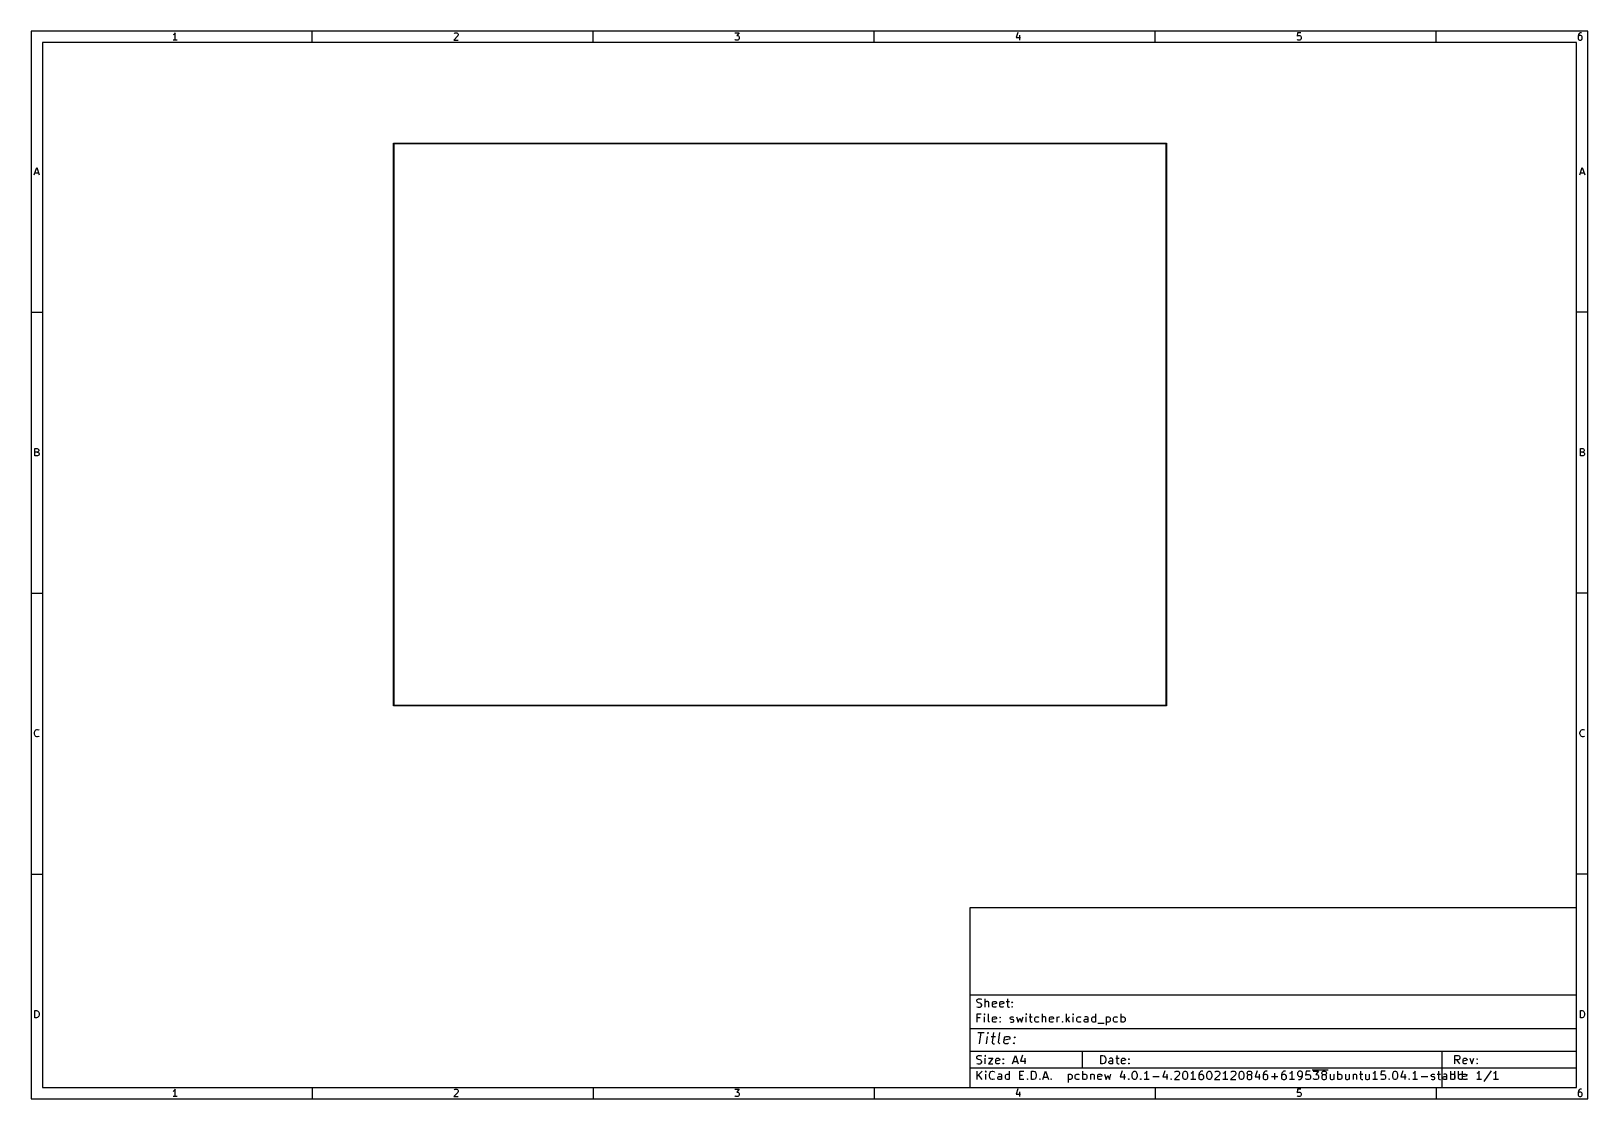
# Model space of a CAD drawing. Extents: x 10 to 287, y -200 to -10.
import ezdxf

# ---------------------------------------------------------------- set-up
doc = ezdxf.new("R2010")
doc.units = 0
doc.header["$MEASUREMENT"] = 0
doc.layers.add('BLACK', color=7, linetype='CONTINUOUS')

msp = doc.modelspace()

# ---------------------------------------------------------------- linework, layer by layer
at = {"layer": 'Black'}
for p, q in [((10, -10), (10, -200.007)), ((287.002, -10), (10, -10)), ((35.3714, -10.5976), (35.2476, -10.6595)), ((35.4952, -10.4738), (35.3714, -10.5976)), ((35.619, -10.2881), (35.4952, -10.4738)), ((35.619, -11.5881), (35.619, -10.2881)), ((60, -12), (60, -10)), ((85.9286, -10.8452), (85.1857, -11.5881)), ((85.2476, -10.4119), (85.3095, -10.35)), ((85.3095, -10.35), (85.4333, -10.2881)), ((85.4333, -10.2881), (85.7429, -10.2881)), ((85.7429, -10.2881), (85.8667, -10.35)), ((85.8667, -10.35), (85.9286, -10.4119)), ((85.9286, -10.4119), (85.9905, -10.5357)), ((85.9905, -10.6595), (85.9286, -10.8452)), ((85.9905, -10.5357), (85.9905, -10.6595)), ((110, -12), (110, -10)), ((135.186, -10.2881), (135.99, -10.2881)), ((135.99, -10.2881), (135.557, -10.7833)), ((135.557, -10.7833), (135.743, -10.7833)), ((135.743, -10.7833), (135.867, -10.8452)), ((135.867, -10.8452), (135.929, -10.9071)), ((135.929, -10.9071), (135.99, -11.031)), ((135.99, -11.031), (135.99, -11.3405)), ((160, -12), (160, -10)), ((185.557, -10.2262), (185.248, -11.1548)), ((185.867, -10.7214), (185.867, -11.5881)), ((210, -12), (210, -10)), ((235.31, -10.2881), (235.248, -10.9071)), ((235.248, -10.9071), (235.31, -10.8452)), ((235.929, -10.2881), (235.31, -10.2881)), ((235.31, -10.8452), (235.433, -10.7833)), ((235.433, -10.7833), (235.743, -10.7833)), ((235.743, -10.7833), (235.867, -10.8452)), ((235.867, -10.8452), (235.929, -10.9071)), ((235.929, -10.9071), (235.99, -11.031)), ((235.99, -11.031), (235.99, -11.3405)), ((260, -12), (260, -10)), ((285.31, -10.5976), (285.248, -10.8452)), ((285.248, -10.8452), (285.248, -11.3405)), ((285.31, -10.9071), (285.248, -11.031)), ((285.433, -10.4119), (285.31, -10.5976)), ((285.371, -10.8452), (285.31, -10.9071)), ((285.495, -10.7833), (285.371, -10.8452)), ((285.495, -10.35), (285.433, -10.4119)), ((285.619, -10.2881), (285.495, -10.35)), ((285.743, -10.7833), (285.495, -10.7833)), ((285.867, -10.2881), (285.619, -10.2881)), ((285.867, -10.8452), (285.743, -10.7833)), ((285.929, -10.9071), (285.867, -10.8452)), ((285.99, -11.031), (285.929, -10.9071)), ((285.99, -11.3405), (285.99, -11.031)), ((287.002, -200.007), (287.002, -10)), ((12, -12), (12, -198.007)), ((285.002, -12), (12, -12)), ((35.9905, -11.5881), (35.2476, -11.5881)), ((85.1857, -11.5881), (85.9905, -11.5881)), ((135.248, -11.5262), (135.186, -11.4643)), ((135.371, -11.5881), (135.248, -11.5262)), ((135.743, -11.5881), (135.371, -11.5881)), ((135.867, -11.5262), (135.743, -11.5881)), ((135.929, -11.4643), (135.867, -11.5262)), ((135.99, -11.3405), (135.929, -11.4643)), ((185.248, -11.1548), (186.052, -11.1548)), ((235.31, -11.5262), (235.248, -11.4643)), ((235.433, -11.5881), (235.31, -11.5262)), ((235.743, -11.5881), (235.433, -11.5881)), ((235.867, -11.5262), (235.743, -11.5881)), ((235.929, -11.4643), (235.867, -11.5262)), ((235.99, -11.3405), (235.929, -11.4643)), ((285.002, -198.007), (285.002, -12)), ((285.248, -11.3405), (285.31, -11.4643)), ((285.31, -11.4643), (285.371, -11.5262)), ((285.371, -11.5262), (285.495, -11.5881)), ((285.495, -11.5881), (285.743, -11.5881)), ((285.743, -11.5881), (285.867, -11.5262)), ((285.867, -11.5262), (285.929, -11.4643)), ((285.929, -11.4643), (285.99, -11.3405)), ((74.45, -30), (74.4508, -29.9957)), ((74.45, -130), (74.45, -30)), ((74.4508, -29.9913), (74.4523, -29.9872)), ((74.4508, -29.9957), (74.4508, -29.9913)), ((74.4523, -29.9872), (74.453, -29.9829)), ((74.453, -29.9829), (74.4552, -29.9791)), ((74.4552, -29.9791), (74.4567, -29.975)), ((74.4567, -29.975), (74.4595, -29.9716)), ((74.4595, -29.9716), (74.4617, -29.9679)), ((74.4617, -29.9679), (74.465, -29.965)), ((74.465, -29.965), (74.4679, -29.9617)), ((74.4679, -29.9617), (74.4716, -29.9595)), ((74.4716, -29.9595), (74.475, -29.9567)), ((74.475, -29.9567), (74.4791, -29.9552)), ((74.4791, -29.9552), (74.4829, -29.953)), ((74.4829, -29.953), (74.4872, -29.9523)), ((74.4872, -29.9523), (74.4913, -29.9508)), ((74.4913, -29.9508), (74.4957, -29.9508)), ((74.4957, -29.9508), (74.5, -29.95)), ((74.5, -29.95), (212, -29.95)), ((74.55, -30.05), (74.55, -129.95)), ((211.95, -30.05), (74.55, -30.05)), ((211.95, -129.95), (211.95, -30.05)), ((212, -29.95), (212.004, -29.9508)), ((212.004, -29.9508), (212.009, -29.9508)), ((212.009, -29.9508), (212.013, -29.9523)), ((212.013, -29.9523), (212.017, -29.953)), ((212.017, -29.953), (212.021, -29.9552)), ((212.021, -29.9552), (212.025, -29.9567)), ((212.025, -29.9567), (212.028, -29.9595)), ((212.028, -29.9595), (212.032, -29.9617)), ((212.032, -29.9617), (212.035, -29.965)), ((212.035, -29.965), (212.038, -29.9679)), ((212.038, -29.9679), (212.04, -29.9716)), ((212.04, -29.9716), (212.043, -29.975)), ((212.043, -29.975), (212.045, -29.9791)), ((212.045, -29.9791), (212.047, -29.9829)), ((212.047, -29.9829), (212.048, -29.9872)), ((212.048, -29.9872), (212.049, -29.9913)), ((212.049, -29.9913), (212.049, -29.9957)), ((212.049, -29.9957), (212.05, -30)), ((212.05, -30), (212.05, -130)), ((10.5667, -35.5881), (11, -34.2881)), ((10.6905, -35.2167), (11.3095, -35.2167)), ((11, -34.2881), (11.4333, -35.5881)), ((285.569, -35.5881), (286.002, -34.2881)), ((285.693, -35.2167), (286.312, -35.2167)), ((286.002, -34.2881), (286.436, -35.5881)), ((10, -60), (12, -60)), ((287.002, -60), (285.002, -60)), ((10.6595, -85.5881), (10.6595, -84.2881)), ((10.6595, -84.2881), (11.0929, -84.2881)), ((11.0929, -84.9071), (10.6595, -84.9071)), ((11.1548, -85.5881), (10.6595, -85.5881)), ((11.0929, -84.2881), (11.2167, -84.35)), ((11.2167, -84.8452), (11.0929, -84.9071)), ((11.0929, -84.9071), (11.2786, -84.969)), ((11.2786, -85.5262), (11.1548, -85.5881)), ((11.2167, -84.35), (11.2786, -84.4119)), ((11.2786, -84.7833), (11.2167, -84.8452)), ((11.2786, -84.4119), (11.3405, -84.5357)), ((11.3405, -84.6595), (11.2786, -84.7833)), ((11.2786, -84.969), (11.3405, -85.031)), ((11.3405, -85.4643), (11.2786, -85.5262)), ((11.3405, -84.5357), (11.3405, -84.6595)), ((11.3405, -85.031), (11.4024, -85.1548)), ((11.4024, -85.3405), (11.3405, -85.4643)), ((11.4024, -85.1548), (11.4024, -85.3405)), ((285.662, -85.5881), (285.662, -84.2881)), ((285.662, -84.2881), (286.095, -84.2881)), ((286.095, -84.9071), (285.662, -84.9071)), ((286.157, -85.5881), (285.662, -85.5881)), ((286.095, -84.2881), (286.219, -84.35)), ((286.219, -84.8452), (286.095, -84.9071)), ((286.095, -84.9071), (286.281, -84.969)), ((286.281, -85.5262), (286.157, -85.5881)), ((286.219, -84.35), (286.281, -84.4119)), ((286.281, -84.7833), (286.219, -84.8452)), ((286.281, -84.4119), (286.343, -84.5357)), ((286.343, -84.6595), (286.281, -84.7833)), ((286.281, -84.969), (286.343, -85.031)), ((286.343, -85.4643), (286.281, -85.5262)), ((286.343, -84.5357), (286.343, -84.6595)), ((286.343, -85.031), (286.405, -85.1548)), ((286.405, -85.3405), (286.343, -85.4643)), ((286.405, -85.1548), (286.405, -85.3405)), ((10, -110), (12, -110)), ((287.002, -110), (285.002, -110)), ((74.4508, -130.004), (74.45, -130)), ((74.4508, -130.009), (74.4508, -130.004)), ((74.4523, -130.013), (74.4508, -130.009)), ((74.453, -130.017), (74.4523, -130.013)), ((74.4552, -130.021), (74.453, -130.017)), ((74.4567, -130.025), (74.4552, -130.021)), ((74.4595, -130.028), (74.4567, -130.025)), ((74.4617, -130.032), (74.4595, -130.028)), ((74.465, -130.035), (74.4617, -130.032)), ((74.4679, -130.038), (74.465, -130.035)), ((74.4716, -130.04), (74.4679, -130.038)), ((74.475, -130.043), (74.4716, -130.04)), ((74.4791, -130.045), (74.475, -130.043)), ((74.4829, -130.047), (74.4791, -130.045)), ((74.4872, -130.048), (74.4829, -130.047)), ((74.4913, -130.049), (74.4872, -130.048)), ((74.4957, -130.049), (74.4913, -130.049)), ((74.5, -130.05), (74.4957, -130.049)), ((212, -130.05), (74.5, -130.05)), ((74.55, -129.95), (211.95, -129.95)), ((212.004, -130.049), (212, -130.05)), ((212.009, -130.049), (212.004, -130.049)), ((212.013, -130.048), (212.009, -130.049)), ((212.017, -130.047), (212.013, -130.048)), ((212.021, -130.045), (212.017, -130.047)), ((212.025, -130.043), (212.021, -130.045)), ((212.028, -130.04), (212.025, -130.043)), ((212.032, -130.038), (212.028, -130.04)), ((212.035, -130.035), (212.032, -130.038)), ((212.038, -130.032), (212.035, -130.035)), ((212.04, -130.028), (212.038, -130.032)), ((212.043, -130.025), (212.04, -130.028)), ((212.045, -130.021), (212.043, -130.025)), ((212.047, -130.017), (212.045, -130.021)), ((212.048, -130.013), (212.047, -130.017)), ((212.049, -130.009), (212.048, -130.013)), ((212.05, -130), (212.049, -130.004)), ((212.049, -130.004), (212.049, -130.009)), ((10.5976, -134.845), (10.6595, -134.598)), ((10.5976, -135.031), (10.5976, -134.845)), ((10.6595, -135.279), (10.5976, -135.031)), ((10.6595, -134.598), (10.7214, -134.474)), ((10.7214, -135.402), (10.6595, -135.279)), ((10.7214, -134.474), (10.8452, -134.35)), ((10.8452, -135.526), (10.7214, -135.402)), ((10.8452, -134.35), (11.031, -134.288)), ((11.031, -135.588), (10.8452, -135.526)), ((11.031, -134.288), (11.1548, -134.288)), ((11.1548, -135.588), (11.031, -135.588)), ((11.1548, -134.288), (11.3405, -134.35)), ((11.3405, -135.526), (11.1548, -135.588)), ((11.3405, -134.35), (11.4024, -134.412)), ((11.4024, -135.464), (11.3405, -135.526)), ((285.6, -134.845), (285.662, -134.598)), ((285.6, -135.031), (285.6, -134.845)), ((285.662, -135.279), (285.6, -135.031)), ((285.662, -134.598), (285.724, -134.474)), ((285.724, -135.402), (285.662, -135.279)), ((285.724, -134.474), (285.847, -134.35)), ((285.847, -135.526), (285.724, -135.402)), ((285.847, -134.35), (286.033, -134.288)), ((286.033, -135.588), (285.847, -135.526)), ((286.033, -134.288), (286.157, -134.288)), ((286.157, -135.588), (286.033, -135.588)), ((286.157, -134.288), (286.343, -134.35)), ((286.343, -135.526), (286.157, -135.588)), ((286.343, -134.35), (286.405, -134.412)), ((286.405, -135.464), (286.343, -135.526)), ((10, -160), (12, -160)), ((287.002, -160), (285.002, -160)), ((177.002, -166.007), (177.002, -198.007)), ((285.002, -166.007), (177.002, -166.007)), ((285.002, -198.007), (285.002, -166.007)), ((177.002, -181.507), (285.002, -181.507)), ((178.288, -182.471), (178.359, -182.329)), ((178.288, -182.614), (178.288, -182.471)), ((178.359, -182.757), (178.288, -182.614)), ((178.359, -182.329), (178.431, -182.257)), ((178.431, -182.829), (178.359, -182.757)), ((178.431, -182.257), (178.574, -182.186)), ((178.574, -182.186), (178.931, -182.186)), ((178.931, -182.186), (179.145, -182.257)), ((179.788, -183.686), (179.788, -182.186)), ((179.859, -182.757), (179.788, -182.829)), ((180.002, -182.686), (179.859, -182.757)), ((180.216, -182.686), (180.002, -182.686)), ((180.359, -182.757), (180.216, -182.686)), ((180.431, -182.9), (180.359, -182.757)), ((181.074, -182.9), (181.145, -182.757)), ((181.145, -182.757), (181.288, -182.686)), ((181.288, -182.686), (181.574, -182.686)), ((181.574, -182.686), (181.716, -182.757)), ((181.716, -182.757), (181.788, -182.9)), ((182.359, -182.9), (182.431, -182.757)), ((182.431, -182.757), (182.574, -182.686)), ((182.574, -182.686), (182.859, -182.686)), ((182.859, -182.686), (183.002, -182.757)), ((183.002, -182.757), (183.074, -182.9)), ((183.502, -182.686), (184.074, -182.686)), ((183.716, -182.186), (183.716, -183.471)), ((184.502, -182.829), (184.574, -182.757)), ((184.574, -182.757), (184.645, -182.829)), ((184.574, -182.757), (184.574, -182.9)), ((10.6595, -185.588), (10.6595, -184.288)), ((10.6595, -184.288), (10.969, -184.288)), ((10.969, -185.588), (10.6595, -185.588)), ((10.969, -184.288), (11.1548, -184.35)), ((11.1548, -185.526), (10.969, -185.588)), ((11.1548, -184.35), (11.2786, -184.474)), ((11.2786, -185.402), (11.1548, -185.526)), ((11.2786, -184.474), (11.3405, -184.598)), ((11.3405, -185.279), (11.2786, -185.402)), ((11.3405, -184.598), (11.4024, -184.845)), ((11.4024, -185.031), (11.3405, -185.279)), ((11.4024, -184.845), (11.4024, -185.031)), ((178.288, -183.614), (178.502, -183.686)), ((178.359, -186.386), (178.359, -184.886)), ((178.359, -184.886), (179.074, -184.886)), ((178.574, -182.9), (178.431, -182.829)), ((178.502, -183.686), (178.859, -183.686)), ((178.859, -182.971), (178.574, -182.9)), ((179.002, -183.043), (178.859, -182.971)), ((178.859, -183.686), (179.002, -183.614)), ((179.074, -183.114), (179.002, -183.043)), ((179.002, -183.614), (179.074, -183.543)), ((179.145, -183.257), (179.074, -183.114)), ((179.074, -183.543), (179.145, -183.4)), ((179.145, -183.4), (179.145, -183.257)), ((179.645, -184.886), (179.574, -184.957)), ((179.574, -184.957), (179.645, -185.029)), ((179.716, -184.957), (179.645, -184.886)), ((179.645, -184.886), (179.645, -185.029)), ((179.645, -185.029), (179.716, -184.957)), ((179.645, -186.386), (179.645, -185.386)), ((180.359, -186.171), (180.359, -184.886)), ((180.431, -183.686), (180.431, -182.9)), ((181.074, -183.471), (181.074, -182.9)), ((181.788, -183.043), (181.074, -183.186)), ((181.145, -183.614), (181.074, -183.471)), ((181.074, -185.6), (181.145, -185.457)), ((181.288, -183.686), (181.145, -183.614)), ((181.145, -185.457), (181.288, -185.386)), ((181.574, -183.686), (181.288, -183.686)), ((181.288, -185.386), (181.574, -185.386)), ((181.716, -183.614), (181.574, -183.686)), ((181.574, -185.386), (181.716, -185.457)), ((181.716, -185.457), (181.788, -185.6)), ((181.788, -182.9), (181.788, -183.043)), ((182.359, -183.471), (182.359, -182.9)), ((183.074, -183.043), (182.359, -183.186)), ((182.431, -183.614), (182.359, -183.471)), ((182.359, -185.529), (182.431, -185.457)), ((182.431, -185.6), (182.359, -185.529)), ((182.574, -183.686), (182.431, -183.614)), ((182.431, -185.457), (182.502, -185.529)), ((182.431, -185.457), (182.431, -185.6)), ((182.502, -185.529), (182.431, -185.6)), ((182.859, -183.686), (182.574, -183.686)), ((183.002, -183.614), (182.859, -183.686)), ((183.074, -182.9), (183.074, -183.043)), ((183.716, -183.471), (183.788, -183.614)), ((183.788, -183.614), (183.931, -183.686)), ((183.931, -183.686), (184.074, -183.686)), ((184.216, -185.6), (184.288, -185.457)), ((184.288, -185.457), (184.431, -185.386)), ((184.431, -185.386), (184.645, -185.386)), ((184.574, -182.9), (184.502, -182.829)), ((184.502, -183.614), (184.574, -183.543)), ((184.574, -183.686), (184.502, -183.614)), ((184.645, -182.829), (184.574, -182.9)), ((184.574, -183.543), (184.645, -183.614)), ((184.574, -183.543), (184.574, -183.686)), ((184.645, -183.614), (184.574, -183.686)), ((184.645, -185.386), (184.788, -185.457)), ((185.359, -185.386), (185.645, -186.386)), ((186.216, -186.386), (186.502, -185.386)), ((187.074, -184.886), (187.002, -184.957)), ((187.002, -184.957), (187.074, -185.029)), ((187.145, -184.957), (187.074, -184.886)), ((187.074, -184.886), (187.074, -185.029)), ((187.074, -185.029), (187.145, -184.957)), ((187.074, -186.386), (187.074, -185.386)), ((187.574, -185.386), (188.145, -185.386)), ((187.788, -184.886), (187.788, -186.171)), ((188.574, -185.671), (188.645, -185.529)), ((188.645, -185.529), (188.716, -185.457)), ((188.716, -185.457), (188.859, -185.386)), ((188.859, -185.386), (189.145, -185.386)), ((189.145, -185.386), (189.288, -185.457)), ((189.931, -186.386), (189.931, -184.886)), ((190.002, -185.457), (189.931, -185.529)), ((190.145, -185.386), (190.002, -185.457)), ((190.359, -185.386), (190.145, -185.386)), ((190.502, -185.457), (190.359, -185.386)), ((190.574, -185.6), (190.502, -185.457)), ((191.216, -185.6), (191.288, -185.457)), ((191.288, -185.457), (191.431, -185.386)), ((191.431, -185.386), (191.716, -185.386)), ((191.716, -185.386), (191.859, -185.457)), ((191.859, -185.457), (191.931, -185.6)), ((192.574, -186.386), (192.574, -185.386)), ((192.574, -185.671), (192.645, -185.529)), ((192.645, -185.529), (192.716, -185.457)), ((192.716, -185.457), (192.859, -185.386)), ((192.859, -185.386), (193.002, -185.386)), ((194.216, -186.386), (194.216, -184.886)), ((194.788, -185.386), (194.216, -185.957)), ((195.431, -184.886), (195.359, -184.957)), ((195.359, -184.957), (195.431, -185.029)), ((195.502, -184.957), (195.431, -184.886)), ((195.431, -184.886), (195.431, -185.029)), ((195.431, -185.029), (195.502, -184.957)), ((195.431, -186.386), (195.431, -185.386)), ((196.074, -185.671), (196.145, -185.529)), ((196.145, -185.529), (196.216, -185.457)), ((196.216, -185.457), (196.359, -185.386)), ((196.359, -185.386), (196.645, -185.386)), ((196.645, -185.386), (196.788, -185.457)), ((197.574, -185.386), (197.431, -185.457)), ((197.859, -185.386), (197.574, -185.386)), ((198.002, -185.457), (197.859, -185.386)), ((198.074, -185.6), (198.002, -185.457)), ((198.716, -185.671), (198.788, -185.529)), ((198.788, -185.529), (198.859, -185.457)), ((198.859, -185.457), (199.002, -185.386)), ((199.002, -185.386), (199.288, -185.386)), ((199.288, -185.386), (199.431, -185.457)), ((199.431, -186.386), (199.431, -184.886)), ((201.288, -185.386), (201.288, -186.886)), ((201.288, -185.457), (201.431, -185.386)), ((201.431, -185.386), (201.716, -185.386)), ((201.716, -185.386), (201.859, -185.457)), ((201.859, -185.457), (201.931, -185.529)), ((201.931, -185.529), (202.002, -185.671)), ((202.574, -185.671), (202.645, -185.529)), ((202.645, -185.529), (202.716, -185.457)), ((202.716, -185.457), (202.859, -185.386)), ((202.859, -185.386), (203.145, -185.386)), ((203.145, -185.386), (203.288, -185.457)), ((203.931, -186.386), (203.931, -184.886)), ((203.931, -185.457), (204.074, -185.386)), ((204.074, -185.386), (204.359, -185.386)), ((204.359, -185.386), (204.502, -185.457)), ((204.502, -185.457), (204.574, -185.529)), ((204.574, -185.529), (204.645, -185.671)), ((285.662, -185.588), (285.662, -184.288)), ((285.662, -184.288), (285.971, -184.288)), ((285.971, -185.588), (285.662, -185.588)), ((285.971, -184.288), (286.157, -184.35)), ((286.157, -185.526), (285.971, -185.588)), ((286.157, -184.35), (286.281, -184.474)), ((286.281, -185.402), (286.157, -185.526)), ((286.281, -184.474), (286.343, -184.598)), ((286.343, -185.279), (286.281, -185.402)), ((286.343, -184.598), (286.405, -184.845)), ((286.405, -185.031), (286.343, -185.279)), ((286.405, -184.845), (286.405, -185.031)), ((177.002, -187.507), (285.002, -187.507)), ((178.859, -185.6), (178.359, -185.6)), ((178.455, -188.212), (179.597, -188.212)), ((178.776, -190.212), (179.026, -188.212)), ((180.264, -188.212), (180.157, -188.307)), ((180.157, -188.307), (180.24, -188.402)), ((180.264, -188.212), (180.24, -188.402)), ((180.24, -188.402), (180.347, -188.307)), ((180.347, -188.307), (180.264, -188.212)), ((180.431, -186.314), (180.359, -186.171)), ((180.574, -186.386), (180.431, -186.314)), ((181.216, -188.212), (181.002, -189.926)), ((181.074, -186.171), (181.074, -185.6)), ((181.788, -185.743), (181.074, -185.886)), ((181.145, -186.314), (181.074, -186.171)), ((181.288, -186.386), (181.145, -186.314)), ((181.574, -186.386), (181.288, -186.386)), ((181.716, -186.314), (181.574, -186.386)), ((181.788, -185.6), (181.788, -185.743)), ((182.145, -189.926), (182.359, -188.212)), ((182.359, -186.314), (182.431, -186.243)), ((182.431, -186.386), (182.359, -186.314)), ((182.431, -186.243), (182.502, -186.314)), ((182.431, -186.243), (182.431, -186.386)), ((182.502, -186.314), (182.431, -186.386)), ((184.216, -185.671), (184.216, -185.6)), ((184.288, -185.814), (184.216, -185.671)), ((184.216, -186.314), (184.359, -186.386)), ((184.431, -185.886), (184.288, -185.814)), ((184.359, -186.386), (184.645, -186.386)), ((184.645, -185.886), (184.431, -185.886)), ((184.788, -185.957), (184.645, -185.886)), ((184.645, -186.386), (184.788, -186.314)), ((184.859, -186.1), (184.788, -185.957)), ((184.788, -186.314), (184.859, -186.171)), ((184.859, -186.171), (184.859, -186.1)), ((185.645, -186.386), (185.931, -185.671)), ((185.931, -185.671), (186.216, -186.386)), ((187.788, -186.171), (187.859, -186.314)), ((187.859, -186.314), (188.002, -186.386)), ((188.002, -186.386), (188.145, -186.386)), ((188.574, -186.1), (188.574, -185.671)), ((188.645, -186.243), (188.574, -186.1)), ((188.716, -186.314), (188.645, -186.243)), ((188.859, -186.386), (188.716, -186.314)), ((189.145, -186.386), (188.859, -186.386)), ((189.288, -186.314), (189.145, -186.386)), ((190.574, -186.386), (190.574, -185.6)), ((191.216, -186.171), (191.216, -185.6)), ((191.931, -185.743), (191.216, -185.886)), ((191.288, -186.314), (191.216, -186.171)), ((191.431, -186.386), (191.288, -186.314)), ((191.716, -186.386), (191.431, -186.386)), ((191.859, -186.314), (191.716, -186.386)), ((191.931, -185.6), (191.931, -185.743)), ((193.431, -186.314), (193.502, -186.243)), ((193.502, -186.386), (193.431, -186.314)), ((193.502, -186.243), (193.574, -186.314)), ((193.502, -186.243), (193.502, -186.386)), ((193.574, -186.314), (193.502, -186.386)), ((194.359, -185.814), (194.788, -186.386)), ((196.074, -186.1), (196.074, -185.671)), ((196.145, -186.243), (196.074, -186.1)), ((196.216, -186.314), (196.145, -186.243)), ((196.359, -186.386), (196.216, -186.314)), ((196.645, -186.386), (196.359, -186.386)), ((196.788, -186.314), (196.645, -186.386)), ((197.359, -186.029), (197.431, -185.886)), ((197.359, -186.171), (197.359, -186.029)), ((197.431, -186.314), (197.359, -186.171)), ((197.431, -185.886), (197.574, -185.814)), ((197.574, -186.386), (197.431, -186.314)), ((197.574, -185.814), (197.931, -185.814)), ((197.931, -186.386), (197.574, -186.386)), ((197.931, -185.814), (198.074, -185.743)), ((198.074, -186.314), (197.931, -186.386)), ((198.074, -186.386), (198.074, -185.6)), ((198.716, -186.1), (198.716, -185.671)), ((198.788, -186.243), (198.716, -186.1)), ((198.859, -186.314), (198.788, -186.243)), ((199.002, -186.386), (198.859, -186.314)), ((199.288, -186.386), (199.002, -186.386)), ((199.431, -186.314), (199.288, -186.386)), ((199.788, -186.529), (200.931, -186.529)), ((201.431, -186.386), (201.288, -186.314)), ((201.716, -186.386), (201.431, -186.386)), ((201.859, -186.314), (201.716, -186.386)), ((201.931, -186.243), (201.859, -186.314)), ((202.002, -186.1), (201.931, -186.243)), ((202.002, -185.671), (202.002, -186.1)), ((202.574, -186.1), (202.574, -185.671)), ((202.645, -186.243), (202.574, -186.1)), ((202.716, -186.314), (202.645, -186.243)), ((202.859, -186.386), (202.716, -186.314)), ((203.145, -186.386), (202.859, -186.386)), ((203.288, -186.314), (203.145, -186.386)), ((204.074, -186.386), (203.931, -186.314)), ((204.359, -186.386), (204.074, -186.386)), ((204.502, -186.314), (204.359, -186.386)), ((204.574, -186.243), (204.502, -186.314)), ((204.645, -186.1), (204.574, -186.243)), ((204.645, -185.671), (204.645, -186.1)), ((180.014, -190.212), (180.181, -188.879)), ((180.847, -188.879), (181.609, -188.879)), ((181.002, -189.926), (181.074, -190.117)), ((181.074, -190.117), (181.252, -190.212)), ((181.252, -190.212), (181.443, -190.212)), ((182.216, -190.117), (182.145, -189.926)), ((182.395, -190.212), (182.216, -190.117)), ((183.097, -189.926), (183.193, -189.164)), ((183.169, -190.117), (183.097, -189.926)), ((184.121, -189.355), (183.145, -189.545)), ((183.347, -190.212), (183.169, -190.117)), ((183.193, -189.164), (183.312, -188.974)), ((183.312, -188.974), (183.514, -188.879)), ((183.728, -190.212), (183.347, -190.212)), ((183.514, -188.879), (183.895, -188.879)), ((183.931, -190.117), (183.728, -190.212)), ((183.895, -188.879), (184.074, -188.974)), ((184.074, -188.974), (184.145, -189.164)), ((184.145, -189.164), (184.121, -189.355)), ((184.788, -190.117), (184.895, -190.021)), ((184.871, -190.212), (184.788, -190.117)), ((184.895, -190.021), (184.871, -190.212)), ((184.978, -190.117), (184.871, -190.212)), ((184.895, -190.021), (184.978, -190.117)), ((184.919, -189.069), (185.026, -188.974)), ((185.002, -189.164), (184.919, -189.069)), ((185.026, -188.974), (185.002, -189.164)), ((185.109, -189.069), (185.002, -189.164)), ((185.026, -188.974), (185.109, -189.069)), ((177.002, -191.507), (285.002, -191.507)), ((178.288, -192.571), (178.359, -192.429)), ((178.288, -192.714), (178.288, -192.571)), ((178.359, -192.857), (178.288, -192.714)), ((178.288, -193.714), (178.502, -193.786)), ((178.359, -192.429), (178.431, -192.357)), ((178.431, -192.929), (178.359, -192.857)), ((178.431, -192.357), (178.574, -192.286)), ((178.574, -193), (178.431, -192.929)), ((178.502, -193.786), (178.859, -193.786)), ((178.574, -192.286), (178.931, -192.286)), ((178.859, -193.071), (178.574, -193)), ((179.002, -193.143), (178.859, -193.071)), ((178.859, -193.786), (179.002, -193.714)), ((178.931, -192.286), (179.145, -192.357)), ((179.074, -193.214), (179.002, -193.143)), ((179.002, -193.714), (179.074, -193.643)), ((179.145, -193.357), (179.074, -193.214)), ((179.074, -193.643), (179.145, -193.5)), ((179.145, -193.5), (179.145, -193.357)), ((179.788, -192.286), (179.716, -192.357)), ((179.716, -192.357), (179.788, -192.429)), ((179.859, -192.357), (179.788, -192.286)), ((179.788, -192.286), (179.788, -192.429)), ((179.788, -192.429), (179.859, -192.357)), ((179.788, -193.786), (179.788, -192.786)), ((180.359, -192.786), (181.145, -192.786)), ((181.145, -192.786), (180.359, -193.786)), ((180.359, -193.786), (181.145, -193.786)), ((181.645, -193), (181.716, -192.857)), ((181.645, -193.571), (181.645, -193)), ((182.359, -193.143), (181.645, -193.286)), ((181.716, -193.714), (181.645, -193.571)), ((181.716, -192.857), (181.859, -192.786)), ((181.859, -193.786), (181.716, -193.714)), ((181.859, -192.786), (182.145, -192.786)), ((182.145, -193.786), (181.859, -193.786)), ((182.145, -192.786), (182.288, -192.857)), ((182.288, -193.714), (182.145, -193.786)), ((182.288, -192.857), (182.359, -193)), ((182.359, -193), (182.359, -193.143)), ((182.931, -192.929), (183.002, -192.857)), ((183.002, -193), (182.931, -192.929)), ((182.931, -193.714), (183.002, -193.643)), ((183.002, -193.786), (182.931, -193.714)), ((183.002, -192.857), (183.074, -192.929)), ((183.002, -192.857), (183.002, -193)), ((183.074, -192.929), (183.002, -193)), ((183.002, -193.643), (183.074, -193.714)), ((183.002, -193.643), (183.002, -193.786)), ((183.074, -193.714), (183.002, -193.786)), ((184.645, -193.786), (185.145, -192.286)), ((184.788, -193.357), (185.502, -193.357)), ((185.145, -192.286), (185.645, -193.786)), ((186.431, -192.214), (186.074, -193.286)), ((186.074, -193.286), (187.002, -193.286)), ((186.788, -192.786), (186.788, -193.786)), ((197.002, -191.507), (197.002, -194.507)), ((200.359, -193.786), (200.359, -192.286)), ((200.359, -192.286), (200.716, -192.286)), ((200.716, -193.786), (200.359, -193.786)), ((200.716, -192.286), (200.931, -192.357)), ((200.931, -193.714), (200.716, -193.786)), ((200.931, -192.357), (201.074, -192.5)), ((201.074, -193.571), (200.931, -193.714)), ((201.074, -192.5), (201.145, -192.643)), ((201.145, -193.429), (201.074, -193.571)), ((201.145, -192.643), (201.216, -192.929)), ((201.216, -193.143), (201.145, -193.429)), ((201.216, -192.929), (201.216, -193.143)), ((201.788, -193.429), (201.859, -193.286)), ((201.788, -193.571), (201.788, -193.429)), ((201.859, -193.714), (201.788, -193.571)), ((202.002, -192.786), (201.859, -192.857)), ((201.859, -193.286), (202.002, -193.214)), ((202.002, -193.786), (201.859, -193.714)), ((202.288, -192.786), (202.002, -192.786)), ((202.002, -193.214), (202.359, -193.214)), ((202.359, -193.786), (202.002, -193.786)), ((202.431, -192.857), (202.288, -192.786)), ((202.359, -193.214), (202.502, -193.143)), ((202.502, -193.714), (202.359, -193.786)), ((202.502, -193), (202.431, -192.857)), ((202.502, -193.786), (202.502, -193)), ((203.002, -192.786), (203.574, -192.786)), ((203.216, -192.286), (203.216, -193.571)), ((203.216, -193.571), (203.288, -193.714)), ((203.288, -193.714), (203.431, -193.786)), ((203.431, -193.786), (203.574, -193.786)), ((204.002, -193), (204.074, -192.857)), ((204.002, -193.571), (204.002, -193)), ((204.716, -193.143), (204.002, -193.286)), ((204.074, -193.714), (204.002, -193.571)), ((204.074, -192.857), (204.216, -192.786)), ((204.216, -193.786), (204.074, -193.714)), ((204.216, -192.786), (204.502, -192.786)), ((204.502, -193.786), (204.216, -193.786)), ((204.502, -192.786), (204.645, -192.857)), ((204.645, -193.714), (204.502, -193.786)), ((204.645, -192.857), (204.716, -193)), ((204.716, -193), (204.716, -193.143)), ((205.288, -192.929), (205.359, -192.857)), ((205.359, -193), (205.288, -192.929)), ((205.288, -193.714), (205.359, -193.643)), ((205.359, -193.786), (205.288, -193.714)), ((205.359, -192.857), (205.431, -192.929)), ((205.359, -192.857), (205.359, -193)), ((205.431, -192.929), (205.359, -193)), ((205.359, -193.643), (205.431, -193.714)), ((205.359, -193.643), (205.359, -193.786)), ((205.431, -193.714), (205.359, -193.786)), ((261.002, -191.507), (261.002, -198.007)), ((263.359, -193.786), (263.359, -192.286)), ((263.359, -192.286), (263.931, -192.286)), ((263.931, -193.071), (263.359, -193.071)), ((264.216, -193.786), (263.716, -193.071)), ((263.931, -192.286), (264.074, -192.357)), ((264.074, -193), (263.931, -193.071)), ((264.074, -192.357), (264.145, -192.429)), ((264.145, -192.929), (264.074, -193)), ((264.145, -192.429), (264.216, -192.571)), ((264.216, -192.786), (264.145, -192.929)), ((264.216, -192.571), (264.216, -192.786)), ((264.788, -193), (264.859, -192.857)), ((264.788, -193.571), (264.788, -193)), ((265.502, -193.143), (264.788, -193.286)), ((264.859, -193.714), (264.788, -193.571)), ((264.859, -192.857), (265.002, -192.786)), ((265.002, -193.786), (264.859, -193.714)), ((265.002, -192.786), (265.288, -192.786)), ((265.288, -193.786), (265.002, -193.786)), ((265.288, -192.786), (265.431, -192.857)), ((265.431, -193.714), (265.288, -193.786)), ((265.431, -192.857), (265.502, -193)), ((265.502, -193), (265.502, -193.143)), ((266.002, -192.786), (266.359, -193.786)), ((266.359, -193.786), (266.716, -192.786)), ((267.216, -192.929), (267.288, -192.857)), ((267.288, -193), (267.216, -192.929)), ((267.216, -193.714), (267.288, -193.643)), ((267.288, -193.786), (267.216, -193.714)), ((267.288, -192.857), (267.359, -192.929)), ((267.288, -192.857), (267.288, -193)), ((267.359, -192.929), (267.288, -193)), ((267.288, -193.643), (267.359, -193.714)), ((267.288, -193.643), (267.288, -193.786)), ((267.359, -193.714), (267.288, -193.786)), ((177.002, -194.507), (285.002, -194.507)), ((178.359, -196.586), (178.359, -195.086)), ((179.216, -195.086), (178.359, -195.943)), ((179.216, -196.586), (178.574, -195.729)), ((179.859, -195.086), (179.788, -195.157)), ((179.788, -195.157), (179.859, -195.229)), ((179.931, -195.157), (179.859, -195.086)), ((179.859, -195.086), (179.859, -195.229)), ((179.859, -195.229), (179.931, -195.157)), ((179.859, -196.586), (179.859, -195.586)), ((180.502, -195.729), (180.574, -195.443)), ((180.502, -195.943), (180.502, -195.729)), ((180.574, -196.229), (180.502, -195.943)), ((180.574, -195.443), (180.645, -195.3)), ((180.645, -196.371), (180.574, -196.229)), ((180.645, -195.3), (180.788, -195.157)), ((180.788, -196.514), (180.645, -196.371)), ((180.788, -195.157), (181.002, -195.086)), ((181.002, -196.586), (180.788, -196.514)), ((181.002, -195.086), (181.145, -195.086)), ((181.145, -196.586), (181.002, -196.586)), ((181.145, -195.086), (181.359, -195.157)), ((181.359, -196.514), (181.145, -196.586)), ((181.359, -195.157), (181.431, -195.229)), ((181.431, -196.443), (181.359, -196.514)), ((182.002, -196.229), (182.074, -196.086)), ((182.002, -196.371), (182.002, -196.229)), ((182.074, -196.514), (182.002, -196.371)), ((182.216, -195.586), (182.074, -195.657)), ((182.074, -196.086), (182.216, -196.014)), ((182.216, -196.586), (182.074, -196.514)), ((182.502, -195.586), (182.216, -195.586)), ((182.216, -196.014), (182.574, -196.014)), ((182.574, -196.586), (182.216, -196.586)), ((182.645, -195.657), (182.502, -195.586)), ((182.574, -196.014), (182.716, -195.943)), ((182.716, -196.514), (182.574, -196.586)), ((182.716, -195.8), (182.645, -195.657)), ((182.716, -196.586), (182.716, -195.8)), ((183.359, -195.871), (183.431, -195.729)), ((183.359, -196.3), (183.359, -195.871)), ((183.431, -196.443), (183.359, -196.3)), ((183.431, -195.729), (183.502, -195.657)), ((183.502, -196.514), (183.431, -196.443)), ((183.502, -195.657), (183.645, -195.586)), ((183.645, -196.586), (183.502, -196.514)), ((183.645, -195.586), (183.931, -195.586)), ((183.931, -196.586), (183.645, -196.586)), ((183.931, -195.586), (184.074, -195.657)), ((184.074, -196.514), (183.931, -196.586)), ((184.074, -196.586), (184.074, -195.086)), ((185.931, -196.586), (185.931, -195.086)), ((185.931, -195.086), (186.645, -195.086)), ((185.931, -195.8), (186.431, -195.8)), ((186.645, -196.586), (185.931, -196.586)), ((187.216, -196.514), (187.288, -196.443)), ((187.288, -196.586), (187.216, -196.514)), ((187.288, -196.443), (187.359, -196.514)), ((187.288, -196.443), (187.288, -196.586)), ((187.359, -196.514), (187.288, -196.586)), ((188.002, -196.586), (188.002, -195.086)), ((188.002, -195.086), (188.359, -195.086)), ((188.359, -196.586), (188.002, -196.586)), ((188.359, -195.086), (188.574, -195.157)), ((188.574, -196.514), (188.359, -196.586)), ((188.574, -195.157), (188.716, -195.3)), ((188.716, -196.371), (188.574, -196.514)), ((188.716, -195.3), (188.788, -195.443)), ((188.788, -196.229), (188.716, -196.371)), ((188.788, -195.443), (188.859, -195.729)), ((188.859, -195.943), (188.788, -196.229)), ((188.859, -195.729), (188.859, -195.943)), ((189.431, -196.514), (189.502, -196.443)), ((189.502, -196.586), (189.431, -196.514)), ((189.502, -196.443), (189.574, -196.514)), ((189.502, -196.443), (189.502, -196.586)), ((189.574, -196.514), (189.502, -196.586)), ((190.002, -196.586), (190.502, -195.086)), ((190.145, -196.157), (190.859, -196.157)), ((190.502, -195.086), (191.002, -196.586)), ((191.431, -196.514), (191.502, -196.443)), ((191.502, -196.586), (191.431, -196.514)), ((191.502, -196.443), (191.574, -196.514)), ((191.502, -196.443), (191.502, -196.586)), ((191.574, -196.514), (191.502, -196.586)), ((194.502, -195.586), (194.502, -197.086)), ((194.502, -195.657), (194.645, -195.586)), ((194.645, -196.586), (194.502, -196.514)), ((194.645, -195.586), (194.931, -195.586)), ((194.931, -196.586), (194.645, -196.586)), ((194.931, -195.586), (195.074, -195.657)), ((195.074, -196.514), (194.931, -196.586)), ((195.074, -195.657), (195.145, -195.729)), ((195.145, -196.443), (195.074, -196.514)), ((195.145, -195.729), (195.216, -195.871)), ((195.216, -196.3), (195.145, -196.443)), ((195.216, -195.871), (195.216, -196.3)), ((195.788, -195.871), (195.859, -195.729)), ((195.788, -196.3), (195.788, -195.871)), ((195.859, -196.443), (195.788, -196.3)), ((195.859, -195.729), (195.931, -195.657)), ((195.931, -196.514), (195.859, -196.443)), ((195.931, -195.657), (196.074, -195.586)), ((196.074, -196.586), (195.931, -196.514)), ((196.074, -195.586), (196.359, -195.586)), ((196.359, -196.586), (196.074, -196.586)), ((196.359, -195.586), (196.502, -195.657)), ((196.502, -196.514), (196.359, -196.586)), ((197.145, -196.586), (197.145, -195.086)), ((197.145, -195.657), (197.288, -195.586)), ((197.288, -196.586), (197.145, -196.514)), ((197.288, -195.586), (197.574, -195.586)), ((197.574, -196.586), (197.288, -196.586)), ((197.574, -195.586), (197.716, -195.657)), ((197.716, -196.514), (197.574, -196.586)), ((197.716, -195.657), (197.788, -195.729)), ((197.788, -196.443), (197.716, -196.514)), ((197.788, -195.729), (197.859, -195.871)), ((197.859, -196.3), (197.788, -196.443)), ((197.859, -195.871), (197.859, -196.3)), ((198.502, -195.586), (198.502, -196.586)), ((198.502, -195.729), (198.574, -195.657)), ((198.574, -195.657), (198.716, -195.586)), ((198.716, -195.586), (198.931, -195.586)), ((198.931, -195.586), (199.074, -195.657)), ((199.074, -195.657), (199.145, -195.8)), ((199.145, -195.8), (199.145, -196.586)), ((199.788, -195.8), (199.859, -195.657)), ((199.788, -196.371), (199.788, -195.8)), ((200.502, -195.943), (199.788, -196.086)), ((199.859, -196.514), (199.788, -196.371)), ((199.859, -195.657), (200.002, -195.586)), ((200.002, -196.586), (199.859, -196.514)), ((200.002, -195.586), (200.288, -195.586)), ((200.288, -196.586), (200.002, -196.586)), ((200.288, -195.586), (200.431, -195.657)), ((200.431, -196.514), (200.288, -196.586)), ((200.431, -195.657), (200.502, -195.8)), ((200.502, -195.8), (200.502, -195.943)), ((201.002, -195.586), (201.288, -196.586)), ((201.288, -196.586), (201.574, -195.871)), ((201.574, -195.871), (201.859, -196.586)), ((201.859, -196.586), (202.145, -195.586)), ((204.145, -195.014), (203.788, -196.086)), ((203.788, -196.086), (204.716, -196.086)), ((204.502, -195.586), (204.502, -196.586)), ((205.216, -196.514), (205.288, -196.443)), ((205.288, -196.586), (205.216, -196.514)), ((205.288, -196.443), (205.359, -196.514)), ((205.288, -196.443), (205.288, -196.586)), ((205.359, -196.514), (205.288, -196.586)), ((205.931, -195.657), (206.002, -195.371)), ((205.931, -196.014), (205.931, -195.657)), ((206.002, -196.3), (205.931, -196.014)), ((206.002, -195.371), (206.074, -195.229)), ((206.074, -196.443), (206.002, -196.3)), ((206.074, -195.229), (206.145, -195.157)), ((206.145, -196.514), (206.074, -196.443)), ((206.145, -195.157), (206.288, -195.086)), ((206.288, -196.586), (206.145, -196.514)), ((206.288, -195.086), (206.431, -195.086)), ((206.431, -196.586), (206.288, -196.586)), ((206.431, -195.086), (206.574, -195.157)), ((206.574, -196.514), (206.431, -196.586)), ((206.574, -195.157), (206.645, -195.229)), ((206.645, -196.443), (206.574, -196.514)), ((206.645, -195.229), (206.716, -195.371)), ((206.716, -196.3), (206.645, -196.443)), ((206.716, -195.371), (206.788, -195.657)), ((206.788, -196.014), (206.716, -196.3)), ((206.788, -195.657), (206.788, -196.014)), ((207.359, -196.514), (207.431, -196.443)), ((207.431, -196.586), (207.359, -196.514)), ((207.431, -196.443), (207.502, -196.514)), ((207.431, -196.443), (207.431, -196.586)), ((207.502, -196.514), (207.431, -196.586)), ((208.216, -195.443), (208.074, -195.514)), ((208.931, -196.586), (208.074, -196.586)), ((208.359, -195.3), (208.216, -195.443)), ((208.502, -195.086), (208.359, -195.3)), ((208.502, -196.586), (208.502, -195.086)), ((209.574, -196.014), (210.716, -196.014)), ((211.716, -195.014), (211.359, -196.086)), ((211.359, -196.086), (212.288, -196.086)), ((212.074, -195.586), (212.074, -196.586)), ((212.788, -196.514), (212.859, -196.443)), ((212.859, -196.586), (212.788, -196.514)), ((212.859, -196.443), (212.931, -196.514)), ((212.859, -196.443), (212.859, -196.586)), ((212.931, -196.514), (212.859, -196.586)), ((214.288, -195.729), (213.431, -196.586)), ((213.431, -196.586), (214.359, -196.586)), ((213.502, -195.229), (213.574, -195.157)), ((213.574, -195.157), (213.716, -195.086)), ((213.716, -195.086), (214.074, -195.086)), ((214.074, -195.086), (214.216, -195.157)), ((214.216, -195.157), (214.288, -195.229)), ((214.288, -195.229), (214.359, -195.371)), ((214.359, -195.514), (214.288, -195.729)), ((214.359, -195.371), (214.359, -195.514)), ((214.931, -195.657), (215.002, -195.371)), ((214.931, -196.014), (214.931, -195.657)), ((215.002, -196.3), (214.931, -196.014)), ((215.002, -195.371), (215.074, -195.229)), ((215.074, -196.443), (215.002, -196.3)), ((215.074, -195.229), (215.145, -195.157)), ((215.145, -196.514), (215.074, -196.443)), ((215.145, -195.157), (215.288, -195.086)), ((215.288, -196.586), (215.145, -196.514)), ((215.288, -195.086), (215.431, -195.086)), ((215.431, -196.586), (215.288, -196.586)), ((215.431, -195.086), (215.574, -195.157)), ((215.574, -196.514), (215.431, -196.586)), ((215.574, -195.157), (215.645, -195.229)), ((215.645, -196.443), (215.574, -196.514)), ((215.645, -195.229), (215.716, -195.371)), ((215.716, -196.3), (215.645, -196.443)), ((215.716, -195.371), (215.788, -195.657)), ((215.788, -196.014), (215.716, -196.3)), ((215.788, -195.657), (215.788, -196.014)), ((216.502, -195.443), (216.359, -195.514)), ((217.216, -196.586), (216.359, -196.586)), ((216.645, -195.3), (216.502, -195.443)), ((216.788, -195.086), (216.645, -195.3)), ((216.788, -196.586), (216.788, -195.086)), ((217.859, -195.443), (217.788, -195.729)), ((217.788, -195.729), (217.788, -196.3)), ((217.859, -195.8), (217.788, -195.943)), ((217.788, -196.3), (217.859, -196.443)), ((218.002, -195.229), (217.859, -195.443)), ((217.931, -195.729), (217.859, -195.8)), ((217.859, -196.443), (217.931, -196.514)), ((218.074, -195.657), (217.931, -195.729)), ((217.931, -196.514), (218.074, -196.586)), ((218.074, -195.157), (218.002, -195.229)), ((218.216, -195.086), (218.074, -195.157)), ((218.359, -195.657), (218.074, -195.657)), ((218.074, -196.586), (218.359, -196.586)), ((218.502, -195.086), (218.216, -195.086)), ((218.502, -195.729), (218.359, -195.657)), ((218.359, -196.586), (218.502, -196.514)), ((218.574, -195.8), (218.502, -195.729)), ((218.502, -196.514), (218.574, -196.443)), ((218.645, -195.943), (218.574, -195.8)), ((218.574, -196.443), (218.645, -196.3)), ((218.645, -196.3), (218.645, -195.943)), ((219.216, -195.657), (219.288, -195.371)), ((219.216, -196.014), (219.216, -195.657)), ((219.288, -196.3), (219.216, -196.014)), ((219.288, -195.371), (219.359, -195.229)), ((219.359, -196.443), (219.288, -196.3)), ((219.359, -195.229), (219.431, -195.157)), ((219.431, -196.514), (219.359, -196.443)), ((219.431, -195.157), (219.574, -195.086)), ((219.574, -196.586), (219.431, -196.514)), ((219.574, -195.086), (219.716, -195.086)), ((219.716, -196.586), (219.574, -196.586)), ((219.716, -195.086), (219.859, -195.157)), ((219.859, -196.514), (219.716, -196.586)), ((219.859, -195.157), (219.931, -195.229)), ((219.931, -196.443), (219.859, -196.514)), ((219.931, -195.229), (220.002, -195.371)), ((220.002, -196.3), (219.931, -196.443)), ((220.002, -195.371), (220.074, -195.657)), ((220.074, -196.014), (220.002, -196.3)), ((220.074, -195.657), (220.074, -196.014)), ((221.431, -195.729), (220.574, -196.586)), ((220.574, -196.586), (221.502, -196.586)), ((220.645, -195.229), (220.716, -195.157)), ((220.716, -195.157), (220.859, -195.086)), ((220.859, -195.086), (221.216, -195.086)), ((221.216, -195.086), (221.359, -195.157)), ((221.359, -195.157), (221.431, -195.229)), ((221.431, -195.229), (221.502, -195.371)), ((221.502, -195.514), (221.431, -195.729)), ((221.502, -195.371), (221.502, -195.514)), ((222.216, -195.443), (222.074, -195.514)), ((222.931, -196.586), (222.074, -196.586)), ((222.359, -195.3), (222.216, -195.443)), ((222.502, -195.086), (222.359, -195.3)), ((222.502, -196.586), (222.502, -195.086)), ((224.288, -195.729), (223.431, -196.586)), ((223.431, -196.586), (224.359, -196.586)), ((223.502, -195.229), (223.574, -195.157)), ((223.574, -195.157), (223.716, -195.086)), ((223.716, -195.086), (224.074, -195.086)), ((224.074, -195.086), (224.216, -195.157)), ((224.216, -195.157), (224.288, -195.229)), ((224.288, -195.229), (224.359, -195.371)), ((224.359, -195.514), (224.288, -195.729)), ((224.359, -195.371), (224.359, -195.514)), ((224.931, -195.657), (225.002, -195.371)), ((224.931, -196.014), (224.931, -195.657)), ((225.002, -196.3), (224.931, -196.014)), ((225.002, -195.371), (225.074, -195.229)), ((225.074, -196.443), (225.002, -196.3)), ((225.074, -195.229), (225.145, -195.157)), ((225.145, -196.514), (225.074, -196.443)), ((225.145, -195.157), (225.288, -195.086)), ((225.288, -196.586), (225.145, -196.514)), ((225.288, -195.086), (225.431, -195.086)), ((225.431, -196.586), (225.288, -196.586)), ((225.431, -195.086), (225.574, -195.157)), ((225.574, -196.514), (225.431, -196.586)), ((225.574, -195.157), (225.645, -195.229)), ((225.645, -196.443), (225.574, -196.514)), ((225.645, -195.229), (225.716, -195.371)), ((225.716, -196.3), (225.645, -196.443)), ((225.716, -195.371), (225.788, -195.657)), ((225.788, -196.014), (225.716, -196.3)), ((225.788, -195.657), (225.788, -196.014)), ((226.359, -195.371), (226.431, -195.229)), ((226.359, -195.443), (226.359, -195.371)), ((226.431, -195.586), (226.359, -195.443)), ((226.431, -195.871), (226.359, -196.014)), ((226.359, -196.014), (226.359, -196.3)), ((226.359, -196.3), (226.431, -196.443)), ((226.431, -195.229), (226.502, -195.157)), ((226.502, -195.657), (226.431, -195.586)), ((226.502, -195.8), (226.431, -195.871)), ((226.431, -196.443), (226.502, -196.514)), ((226.502, -195.157), (226.645, -195.086)), ((226.645, -195.729), (226.502, -195.657)), ((226.645, -195.729), (226.502, -195.8)), ((226.502, -196.514), (226.645, -196.586)), ((226.645, -195.086), (226.931, -195.086)), ((226.931, -195.729), (226.645, -195.729)), ((226.645, -196.586), (226.931, -196.586)), ((226.931, -195.086), (227.074, -195.157)), ((227.074, -195.657), (226.931, -195.729)), ((227.074, -195.8), (226.931, -195.729)), ((226.931, -196.586), (227.074, -196.514)), ((227.074, -195.157), (227.145, -195.229)), ((227.145, -195.586), (227.074, -195.657)), ((227.145, -195.871), (227.074, -195.8)), ((227.074, -196.514), (227.145, -196.443)), ((227.145, -195.229), (227.216, -195.371)), ((227.216, -195.443), (227.145, -195.586)), ((227.216, -196.014), (227.145, -195.871)), ((227.145, -196.443), (227.216, -196.3)), ((227.216, -195.371), (227.216, -195.443)), ((227.216, -196.3), (227.216, -196.014)), ((228.145, -195.014), (227.788, -196.086)), ((227.788, -196.086), (228.716, -196.086)), ((228.502, -195.586), (228.502, -196.586)), ((229.288, -195.443), (229.216, -195.729)), ((229.216, -195.729), (229.216, -196.3)), ((229.288, -195.8), (229.216, -195.943)), ((229.216, -196.3), (229.288, -196.443)), ((229.431, -195.229), (229.288, -195.443)), ((229.359, -195.729), (229.288, -195.8)), ((229.288, -196.443), (229.359, -196.514)), ((229.502, -195.657), (229.359, -195.729)), ((229.359, -196.514), (229.502, -196.586)), ((229.502, -195.157), (229.431, -195.229)), ((229.645, -195.086), (229.502, -195.157)), ((229.788, -195.657), (229.502, -195.657)), ((229.502, -196.586), (229.788, -196.586)), ((229.931, -195.086), (229.645, -195.086)), ((229.931, -195.729), (229.788, -195.657)), ((229.788, -196.586), (229.931, -196.514)), ((230.002, -195.8), (229.931, -195.729)), ((229.931, -196.514), (230.002, -196.443)), ((230.074, -195.943), (230.002, -195.8)), ((230.002, -196.443), (230.074, -196.3)), ((230.074, -196.3), (230.074, -195.943)), ((230.716, -196.014), (231.859, -196.014)), ((231.288, -196.586), (231.288, -195.443)), ((232.574, -195.443), (232.502, -195.729)), ((232.502, -195.729), (232.502, -196.3)), ((232.574, -195.8), (232.502, -195.943)), ((232.502, -196.3), (232.574, -196.443)), ((232.716, -195.229), (232.574, -195.443)), ((232.645, -195.729), (232.574, -195.8)), ((232.574, -196.443), (232.645, -196.514)), ((232.788, -195.657), (232.645, -195.729)), ((232.645, -196.514), (232.788, -196.586)), ((232.788, -195.157), (232.716, -195.229)), ((232.931, -195.086), (232.788, -195.157)), ((233.074, -195.657), (232.788, -195.657)), ((232.788, -196.586), (233.074, -196.586)), ((233.216, -195.086), (232.931, -195.086)), ((233.216, -195.729), (233.074, -195.657)), ((233.074, -196.586), (233.216, -196.514)), ((233.288, -195.8), (233.216, -195.729)), ((233.216, -196.514), (233.288, -196.443)), ((233.359, -195.943), (233.288, -195.8)), ((233.288, -196.443), (233.359, -196.3)), ((233.359, -196.3), (233.359, -195.943)), ((234.074, -195.443), (233.931, -195.514)), ((234.788, -196.586), (233.931, -196.586)), ((234.216, -195.3), (234.074, -195.443)), ((234.359, -195.086), (234.216, -195.3)), ((234.359, -196.586), (234.359, -195.086)), ((235.431, -195.229), (235.359, -195.371)), ((235.359, -195.371), (235.359, -195.729)), ((235.359, -195.729), (235.431, -195.871)), ((235.502, -195.157), (235.431, -195.229)), ((235.431, -195.871), (235.502, -195.943)), ((235.645, -195.086), (235.502, -195.157)), ((235.502, -195.943), (235.645, -196.014)), ((235.502, -196.586), (235.788, -196.586)), ((235.931, -195.086), (235.645, -195.086)), ((235.645, -196.014), (235.931, -196.014)), ((235.788, -196.586), (235.931, -196.514)), ((236.074, -195.157), (235.931, -195.086)), ((235.931, -196.014), (236.074, -195.943)), ((235.931, -196.514), (236.002, -196.443)), ((236.002, -196.443), (236.145, -196.229)), ((236.145, -195.229), (236.074, -195.157)), ((236.074, -195.943), (236.145, -195.871)), ((236.216, -195.371), (236.145, -195.229)), ((236.145, -195.871), (236.216, -195.729)), ((236.145, -196.229), (236.216, -195.943)), ((236.216, -195.943), (236.216, -195.371)), ((236.859, -195.086), (236.788, -195.8)), ((236.788, -195.8), (236.859, -195.729)), ((236.859, -196.514), (236.788, -196.443)), ((237.574, -195.086), (236.859, -195.086)), ((236.859, -195.729), (237.002, -195.657)), ((237.002, -196.586), (236.859, -196.514)), ((237.002, -195.657), (237.359, -195.657)), ((237.359, -196.586), (237.002, -196.586)), ((237.359, -195.657), (237.502, -195.729)), ((237.502, -196.514), (237.359, -196.586)), ((237.502, -195.729), (237.574, -195.8)), ((237.574, -196.443), (237.502, -196.514)), ((237.574, -195.8), (237.645, -195.943)), ((237.645, -196.3), (237.574, -196.443)), ((237.645, -195.943), (237.645, -196.3)), ((237.931, -194.827), (240.788, -194.827)), ((238.145, -195.086), (239.074, -195.086)), ((238.216, -196.514), (238.145, -196.443)), ((238.359, -196.586), (238.216, -196.514)), ((238.788, -196.586), (238.359, -196.586)), ((239.074, -195.086), (238.574, -195.657)), ((238.574, -195.657), (238.788, -195.657)), ((238.788, -195.657), (238.931, -195.729)), ((238.931, -196.514), (238.788, -196.586)), ((238.931, -195.729), (239.002, -195.8)), ((239.002, -196.443), (238.931, -196.514)), ((239.002, -195.8), (239.074, -195.943)), ((239.074, -196.3), (239.002, -196.443)), ((239.074, -195.943), (239.074, -196.3)), ((239.645, -195.371), (239.716, -195.229)), ((239.645, -195.443), (239.645, -195.371)), ((239.716, -195.586), (239.645, -195.443)), ((239.716, -195.871), (239.645, -196.014)), ((239.645, -196.014), (239.645, -196.3)), ((239.645, -196.3), (239.716, -196.443)), ((239.716, -195.229), (239.788, -195.157)), ((239.788, -195.657), (239.716, -195.586)), ((239.788, -195.8), (239.716, -195.871)), ((239.716, -196.443), (239.788, -196.514)), ((239.788, -195.157), (239.931, -195.086)), ((239.931, -195.729), (239.788, -195.657)), ((239.931, -195.729), (239.788, -195.8)), ((239.788, -196.514), (239.931, -196.586)), ((239.931, -195.086), (240.216, -195.086)), ((240.216, -195.729), (239.931, -195.729)), ((239.931, -196.586), (240.216, -196.586)), ((240.216, -195.086), (240.359, -195.157)), ((240.359, -195.657), (240.216, -195.729)), ((240.359, -195.8), (240.216, -195.729)), ((240.216, -196.586), (240.359, -196.514)), ((240.359, -195.157), (240.431, -195.229)), ((240.431, -195.586), (240.359, -195.657)), ((240.431, -195.871), (240.359, -195.8)), ((240.359, -196.514), (240.431, -196.443)), ((240.431, -195.229), (240.502, -195.371)), ((240.502, -195.443), (240.431, -195.586)), ((240.502, -196.014), (240.431, -195.871)), ((240.431, -196.443), (240.502, -196.3)), ((240.502, -195.371), (240.502, -195.443)), ((240.502, -196.3), (240.502, -196.014)), ((241.145, -195.586), (241.145, -196.371)), ((241.145, -196.371), (241.216, -196.514)), ((241.216, -196.514), (241.359, -196.586)), ((241.359, -196.586), (241.574, -196.586)), ((241.574, -196.586), (241.716, -196.514)), ((241.716, -196.514), (241.788, -196.443)), ((241.788, -195.586), (241.788, -196.586)), ((242.502, -196.586), (242.502, -195.086)), ((242.502, -195.657), (242.645, -195.586)), ((242.645, -196.586), (242.502, -196.514)), ((242.645, -195.586), (242.931, -195.586)), ((242.931, -196.586), (242.645, -196.586)), ((242.931, -195.586), (243.074, -195.657)), ((243.074, -196.514), (242.931, -196.586)), ((243.074, -195.657), (243.145, -195.729)), ((243.145, -196.443), (243.074, -196.514)), ((243.145, -195.729), (243.216, -195.871)), ((243.216, -196.3), (243.145, -196.443)), ((243.216, -195.871), (243.216, -196.3)), ((243.859, -195.586), (243.859, -196.371)), ((243.859, -196.371), (243.931, -196.514)), ((243.931, -196.514), (244.074, -196.586)), ((244.074, -196.586), (244.288, -196.586)), ((244.288, -196.586), (244.431, -196.514)), ((244.431, -196.514), (244.502, -196.443)), ((244.502, -195.586), (244.502, -196.586)), ((245.216, -195.586), (245.216, -196.586)), ((245.216, -195.729), (245.288, -195.657)), ((245.288, -195.657), (245.431, -195.586)), ((245.431, -195.586), (245.645, -195.586)), ((245.645, -195.586), (245.788, -195.657)), ((245.788, -195.657), (245.859, -195.8)), ((245.859, -195.8), (245.859, -196.586)), ((246.359, -195.586), (246.931, -195.586)), ((246.574, -195.086), (246.574, -196.371)), ((246.574, -196.371), (246.645, -196.514)), ((246.645, -196.514), (246.788, -196.586)), ((246.788, -196.586), (246.931, -196.586)), ((247.431, -195.586), (247.431, -196.371)), ((247.431, -196.371), (247.502, -196.514)), ((247.502, -196.514), (247.645, -196.586)), ((247.645, -196.586), (247.859, -196.586)), ((247.859, -196.586), (248.002, -196.514)), ((248.002, -196.514), (248.074, -196.443)), ((248.074, -195.586), (248.074, -196.586)), ((248.859, -195.443), (248.716, -195.514)), ((249.574, -196.586), (248.716, -196.586)), ((249.002, -195.3), (248.859, -195.443)), ((249.145, -195.086), (249.002, -195.3)), ((249.145, -196.586), (249.145, -195.086)), ((250.216, -195.086), (250.145, -195.8)), ((250.145, -195.8), (250.216, -195.729)), ((250.216, -196.514), (250.145, -196.443)), ((250.931, -195.086), (250.216, -195.086)), ((250.216, -195.729), (250.359, -195.657)), ((250.359, -196.586), (250.216, -196.514)), ((250.359, -195.657), (250.716, -195.657)), ((250.716, -196.586), (250.359, -196.586)), ((250.716, -195.657), (250.859, -195.729)), ((250.859, -196.514), (250.716, -196.586)), ((250.859, -195.729), (250.931, -195.8)), ((250.931, -196.443), (250.859, -196.514)), ((250.931, -195.8), (251.002, -195.943)), ((251.002, -196.3), (250.931, -196.443)), ((251.002, -195.943), (251.002, -196.3)), ((251.574, -196.514), (251.645, -196.443)), ((251.645, -196.586), (251.574, -196.514)), ((251.645, -196.443), (251.716, -196.514)), ((251.645, -196.443), (251.645, -196.586)), ((251.716, -196.514), (251.645, -196.586)), ((252.288, -195.657), (252.359, -195.371)), ((252.288, -196.014), (252.288, -195.657)), ((252.359, -196.3), (252.288, -196.014)), ((252.359, -195.371), (252.431, -195.229)), ((252.431, -196.443), (252.359, -196.3)), ((252.431, -195.229), (252.502, -195.157)), ((252.502, -196.514), (252.431, -196.443)), ((252.502, -195.157), (252.645, -195.086)), ((252.645, -196.586), (252.502, -196.514)), ((252.645, -195.086), (252.788, -195.086)), ((252.788, -196.586), (252.645, -196.586)), ((252.788, -195.086), (252.931, -195.157)), ((252.931, -196.514), (252.788, -196.586)), ((252.931, -195.157), (253.002, -195.229)), ((253.002, -196.443), (252.931, -196.514)), ((253.002, -195.229), (253.074, -195.371)), ((253.074, -196.3), (253.002, -196.443)), ((253.074, -195.371), (253.145, -195.657)), ((253.145, -196.014), (253.074, -196.3)), ((253.145, -195.657), (253.145, -196.014)), ((254.074, -195.014), (253.716, -196.086)), ((253.716, -196.086), (254.645, -196.086)), ((254.431, -195.586), (254.431, -196.586)), ((255.145, -196.514), (255.216, -196.443)), ((255.216, -196.586), (255.145, -196.514)), ((255.216, -196.443), (255.288, -196.514)), ((255.216, -196.443), (255.216, -196.586)), ((255.288, -196.514), (255.216, -196.586)), ((256.002, -195.443), (255.859, -195.514)), ((256.716, -196.586), (255.859, -196.586)), ((256.145, -195.3), (256.002, -195.443)), ((256.288, -195.086), (256.145, -195.3)), ((256.288, -196.586), (256.288, -195.086)), ((257.359, -196.014), (258.502, -196.014)), ((259.145, -195.8), (259.216, -195.657)), ((259.145, -195.871), (259.145, -195.8)), ((259.216, -196.014), (259.145, -195.871)), ((259.145, -196.514), (259.288, -196.586)), ((259.216, -195.657), (259.359, -195.586)), ((259.359, -196.086), (259.216, -196.014)), ((259.288, -196.586), (259.574, -196.586)), ((259.359, -195.586), (259.574, -195.586)), ((259.574, -196.086), (259.359, -196.086)), ((259.574, -195.586), (259.716, -195.657)), ((259.716, -196.157), (259.574, -196.086)), ((259.574, -196.586), (259.716, -196.514)), ((259.788, -196.3), (259.716, -196.157)), ((259.716, -196.514), (259.788, -196.371)), ((259.788, -196.371), (259.788, -196.3)), ((260.216, -195.586), (260.788, -195.586)), ((260.431, -195.086), (260.431, -196.371)), ((260.431, -196.371), (260.502, -196.514)), ((260.502, -196.514), (260.645, -196.586)), ((260.645, -196.586), (260.788, -196.586)), ((261.216, -196.229), (261.288, -196.086)), ((261.216, -196.371), (261.216, -196.229)), ((261.288, -196.514), (261.216, -196.371)), ((261.431, -195.586), (261.288, -195.657)), ((261.288, -196.086), (261.431, -196.014)), ((261.431, -196.586), (261.288, -196.514)), ((261.716, -195.586), (261.431, -195.586)), ((261.431, -196.014), (261.788, -196.014)), ((261.788, -196.586), (261.431, -196.586)), ((261.859, -195.657), (261.716, -195.586)), ((261.788, -196.014), (261.931, -195.943)), ((261.931, -196.514), (261.788, -196.586)), ((261.931, -195.8), (261.859, -195.657)), ((261.931, -196.586), (261.931, -195.8)), ((262.645, -196.586), (262.645, -195.086)), ((262.645, -195.657), (262.788, -195.586)), ((262.788, -196.586), (262.645, -196.514)), ((262.788, -195.586), (263.074, -195.586)), ((263.074, -196.586), (262.788, -196.586)), ((263.074, -195.586), (263.216, -195.657)), ((263.216, -196.514), (263.074, -196.586)), ((263.216, -195.657), (263.288, -195.729)), ((263.288, -196.443), (263.216, -196.514)), ((263.288, -195.729), (263.359, -195.871)), ((263.359, -196.3), (263.288, -196.443)), ((263.359, -196.586), (263.359, -195.086)), ((263.359, -195.871), (263.359, -196.3)), ((264.002, -196.371), (264.002, -195.086)), ((264.002, -195.871), (264.074, -195.729)), ((264.002, -196.3), (264.002, -195.871)), ((264.074, -196.443), (264.002, -196.3)), ((264.074, -196.514), (264.002, -196.371)), ((264.074, -195.729), (264.145, -195.657)), ((264.145, -196.514), (264.074, -196.443)), ((264.216, -196.586), (264.074, -196.514)), ((264.145, -195.657), (264.288, -195.586)), ((264.288, -196.586), (264.145, -196.514)), ((264.288, -195.586), (264.574, -195.586)), ((264.574, -196.586), (264.288, -196.586)), ((264.574, -195.586), (264.716, -195.657)), ((264.716, -196.514), (264.574, -196.586)), ((264.716, -196.586), (264.716, -195.086)), ((264.716, -195.8), (264.788, -195.657)), ((264.716, -196.371), (264.716, -195.8)), ((265.431, -195.943), (264.716, -196.086)), ((264.788, -196.514), (264.716, -196.371)), ((264.788, -195.657), (264.931, -195.586)), ((264.931, -196.586), (264.788, -196.514)), ((264.931, -195.586), (265.216, -195.586)), ((265.216, -196.586), (264.931, -196.586)), ((265.216, -195.586), (265.359, -195.657)), ((265.359, -196.514), (265.216, -196.586)), ((265.359, -195.657), (265.431, -195.8)), ((265.359, -195.729), (265.431, -195.657)), ((265.431, -195.8), (265.359, -195.729)), ((265.359, -196.514), (265.431, -196.443)), ((265.431, -196.586), (265.359, -196.514)), ((265.431, -195.657), (265.502, -195.729)), ((265.431, -195.657), (265.431, -195.8)), ((265.502, -195.729), (265.431, -195.8)), ((265.431, -195.8), (265.431, -195.943)), ((265.431, -196.443), (265.502, -196.514)), ((265.431, -196.443), (265.431, -196.586)), ((265.502, -196.514), (265.431, -196.586)), ((267.359, -195.443), (267.216, -195.514)), ((268.074, -196.586), (267.216, -196.586)), ((267.502, -195.3), (267.359, -195.443)), ((267.645, -195.086), (267.502, -195.3)), ((267.645, -196.586), (267.645, -195.086)), ((269.788, -195.014), (268.502, -196.943)), ((270.359, -195.443), (270.216, -195.514)), ((271.074, -196.586), (270.216, -196.586)), ((270.502, -195.3), (270.359, -195.443)), ((270.645, -195.086), (270.502, -195.3)), ((270.645, -196.586), (270.645, -195.086)), ((12, -198.007), (285.002, -198.007)), ((35.3714, -198.605), (35.2476, -198.667)), ((35.4952, -198.481), (35.3714, -198.605)), ((35.619, -198.295), (35.4952, -198.481)), ((35.619, -199.595), (35.619, -198.295)), ((60, -198.007), (60, -200.007)), ((85.9286, -198.852), (85.1857, -199.595)), ((85.2476, -198.419), (85.3095, -198.357)), ((85.3095, -198.357), (85.4333, -198.295)), ((85.4333, -198.295), (85.7429, -198.295)), ((85.7429, -198.295), (85.8667, -198.357)), ((85.8667, -198.357), (85.9286, -198.419)), ((85.9286, -198.419), (85.9905, -198.543)), ((85.9905, -198.667), (85.9286, -198.852)), ((85.9905, -198.543), (85.9905, -198.667)), ((110, -198.007), (110, -200.007)), ((135.186, -198.295), (135.99, -198.295)), ((135.99, -198.295), (135.557, -198.791)), ((135.557, -198.791), (135.743, -198.791)), ((135.743, -198.791), (135.867, -198.852)), ((135.867, -198.852), (135.929, -198.914)), ((135.929, -198.914), (135.99, -199.038)), ((135.99, -199.348), (135.929, -199.471)), ((135.99, -199.038), (135.99, -199.348)), ((160, -198.007), (160, -200.007)), ((177.002, -198.007), (285.002, -198.007)), ((185.557, -198.233), (185.248, -199.162)), ((185.248, -199.162), (186.052, -199.162)), ((185.867, -198.729), (185.867, -199.595)), ((210, -198.007), (210, -200.007)), ((235.31, -198.295), (235.248, -198.914)), ((235.248, -198.914), (235.31, -198.852)), ((235.929, -198.295), (235.31, -198.295)), ((235.31, -198.852), (235.433, -198.791)), ((235.433, -198.791), (235.743, -198.791)), ((235.743, -198.791), (235.867, -198.852)), ((235.867, -198.852), (235.929, -198.914)), ((235.929, -198.914), (235.99, -199.038)), ((235.99, -199.348), (235.929, -199.471)), ((235.99, -199.038), (235.99, -199.348)), ((260, -198.007), (260, -200.007)), ((285.31, -198.605), (285.248, -198.852)), ((285.248, -198.852), (285.248, -199.348)), ((285.31, -198.914), (285.248, -199.038)), ((285.248, -199.348), (285.31, -199.471)), ((285.433, -198.419), (285.31, -198.605)), ((285.371, -198.852), (285.31, -198.914)), ((285.495, -198.791), (285.371, -198.852)), ((285.495, -198.357), (285.433, -198.419)), ((285.619, -198.295), (285.495, -198.357)), ((285.743, -198.791), (285.495, -198.791)), ((285.867, -198.295), (285.619, -198.295)), ((285.867, -198.852), (285.743, -198.791)), ((285.929, -198.914), (285.867, -198.852)), ((285.99, -199.038), (285.929, -198.914)), ((285.929, -199.471), (285.99, -199.348)), ((285.99, -199.348), (285.99, -199.038)), ((10, -200.007), (287.002, -200.007)), ((35.9905, -199.595), (35.2476, -199.595)), ((85.1857, -199.595), (85.9905, -199.595)), ((135.248, -199.533), (135.186, -199.471)), ((135.371, -199.595), (135.248, -199.533)), ((135.743, -199.595), (135.371, -199.595)), ((135.867, -199.533), (135.743, -199.595)), ((135.929, -199.471), (135.867, -199.533)), ((235.31, -199.533), (235.248, -199.471)), ((235.433, -199.595), (235.31, -199.533)), ((235.743, -199.595), (235.433, -199.595)), ((235.867, -199.533), (235.743, -199.595)), ((235.929, -199.471), (235.867, -199.533)), ((285.31, -199.471), (285.371, -199.533)), ((285.371, -199.533), (285.495, -199.595)), ((285.495, -199.595), (285.743, -199.595)), ((285.743, -199.595), (285.867, -199.533)), ((285.867, -199.533), (285.929, -199.471))]:
    msp.add_line(p, q, dxfattribs=at)

doc.saveas('drawing.dxf')
